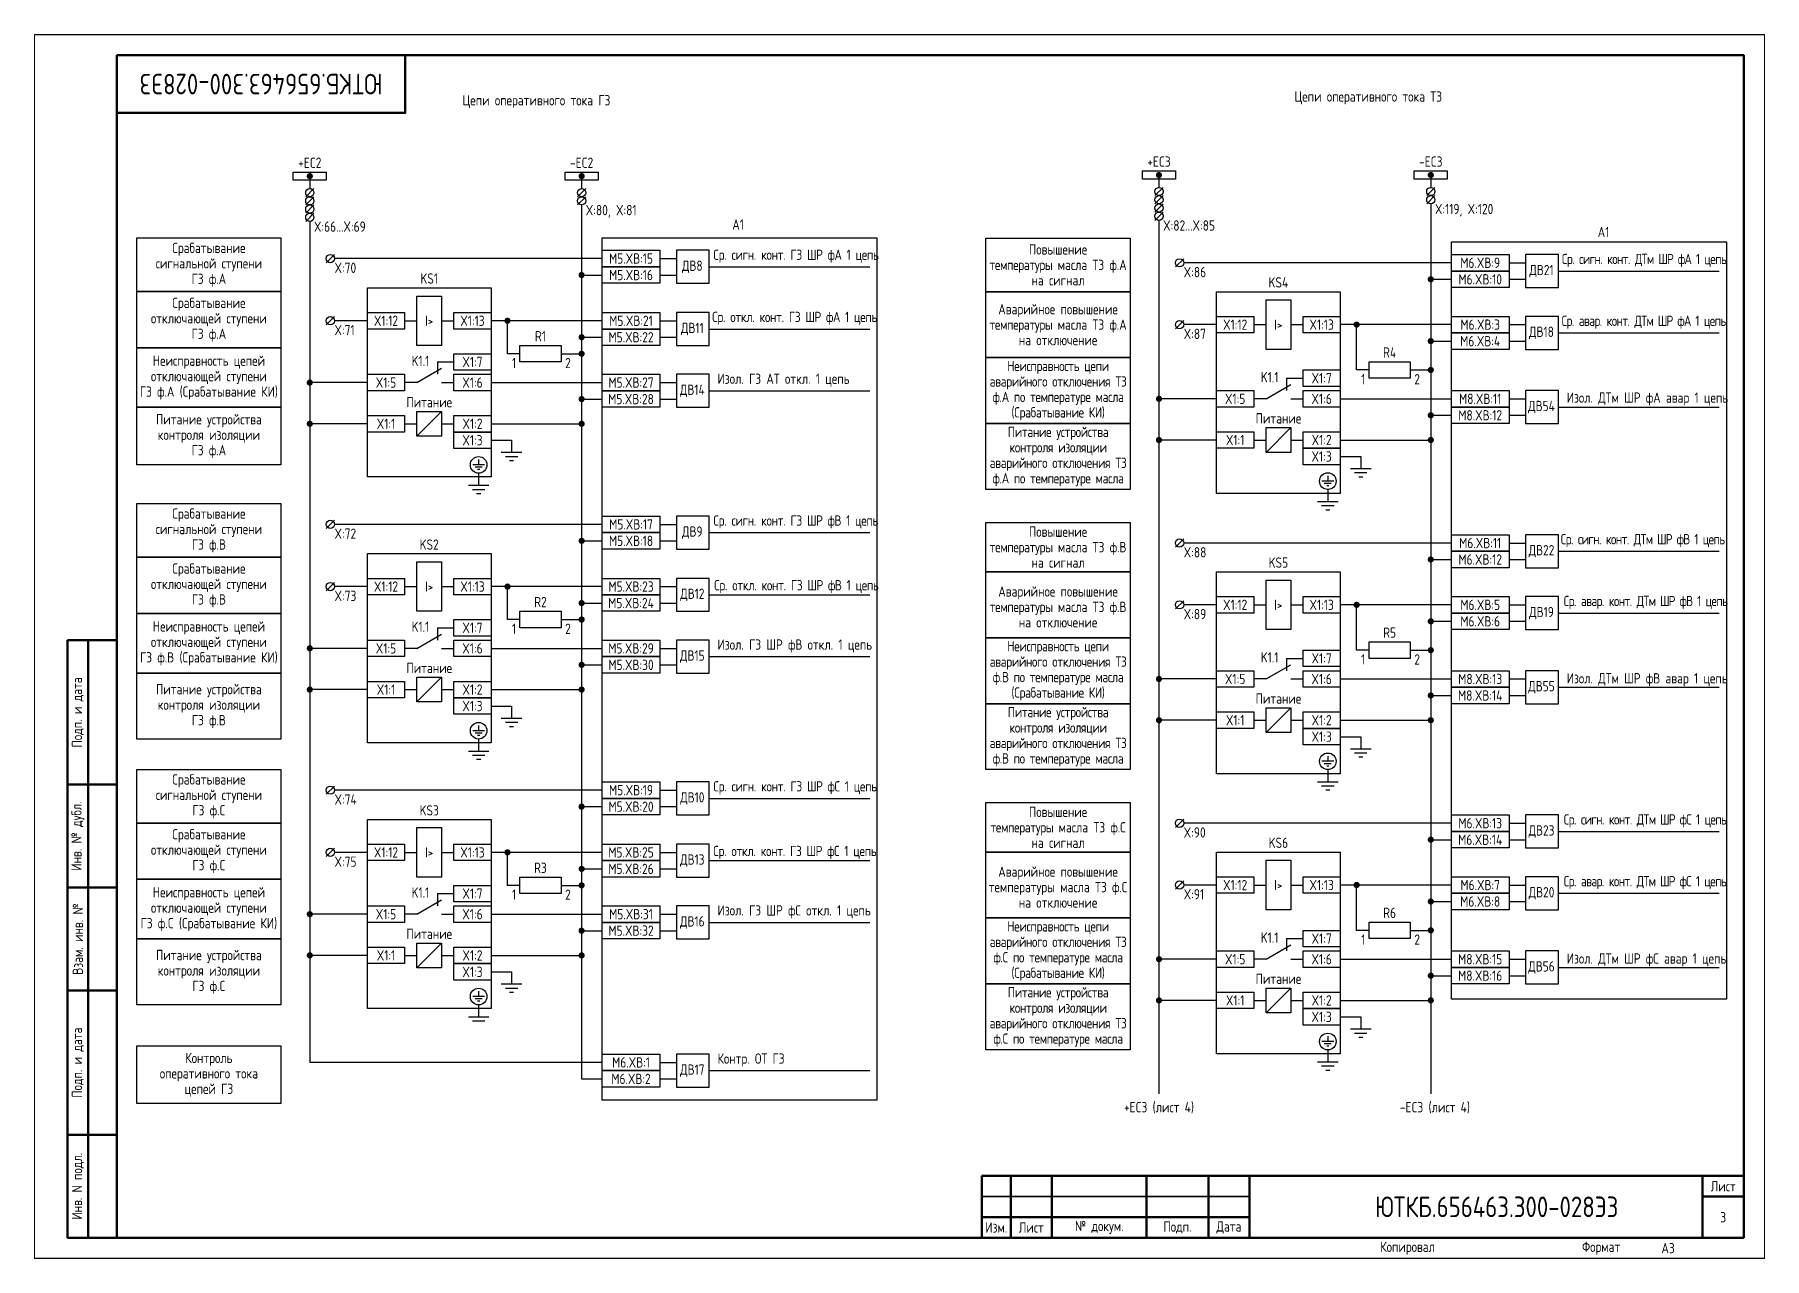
# Paper-space layout 'Лист3' of a CAD drawing. Header units: millimetres, sheet in inches. Extents: x 77.7 to 101.3, y 96.7 to 113.3.
# The model-space entities are those that its viewports show. They can reach past a viewport. Long polylines and large blocks are cut down to what shows.
import ezdxf

# ---------------------------------------------------------------- set-up
doc = ezdxf.new("R2010")
doc.units = ezdxf.units.MM
doc.styles.add('Gost_type_A', font='GOST_A.TTF')

psp = doc.layouts.new('Лист3')

msp = doc.modelspace()

# ---------------------------------------------------------------- texts
at = {"insert": (895, 285), "char_height": 5, "width": 70, "attachment_point": 5, "rotation": 180, "style": 'Gost_type_A'}
msp.add_mtext('ЮТКБ.656463.300-028Э3', dxfattribs=at)
at = {"char_height": 2.5, "line_spacing_factor": 0.9, "style": 'Gost_type_A'}
for s, insert, width, attachment_point in [('Цепи оперативного тока ГЗ ', (961.85, 280.73), 197.5, 5), ('X:80, X:81', (973.82, 255.65), 16, 1), ('A1', (1010.82, 249.65), 66, 8), ('X:66...X:69', (907.82, 251.65), 16, 1), ('X:82...X:85', (1114, 251.92), 16, 1), ('A1', (1220.94, 247.85), 73.8762, 8), ('Срабатывание\\Pсигнальной ступени\\PГЗ ф.А', (882.32, 241.15), 35, 5), ('Повышение\\P{\\T0.95;температуры} масла ТЗ ф.А\\Pна сигнал', (1088.5, 241.11), 35, 5), ('X:70', (912.82, 241.65), 8, 1), ('X:86', (1119, 240.61), 8, 1), ('KS1', (935.82, 236.55), 30, 8), ('KS4', (1142, 235.61), 30, 8), ('Срабатывание\\Pотключающей ступени\\PГЗ ф.А', (882.32, 227.82), 35, 5), ('Аварийное повышение\\P{\\T0.95;температуры} масла ТЗ ф.А\\Pна отключение', (1088.5, 226.61), 35, 5), ('X:71', (912.82, 226.55), 8, 1), ('R1', (962.82, 222.55), 10, 8), ('X:87', (1119, 225.61), 8, 1), ('Неисправность цепей отключающей ступени \\PГЗ ф.А (Срабатывание КИ)', (882.32, 213.77), 35, 5), ('K1.1', (935.82, 216.55), 12, 9), ('{\\T0.9;1}', (956.82, 218.55), 5, 3), ('{\\T0.9;2}', (968.82, 218.55), 5, 1), ('R4', (1169, 218.61), 10, 8), ('{\\T0.95;Неисправность цепи аварийного отключения ТЗ ф.А по температуре масла (Срабатывание КИ)}', (1088.5, 210.61), 35, 5), ('K1.1', (1142, 212.61), 12, 9), ('{\\T0.9;1}', (1163, 214.61), 5, 3), ('{\\T0.9;2}', (1175, 214.61), 5, 1), ('Питание устройства контроля изоляции\\PГЗ ф.А', (882.32, 199.55), 35, 5), ('{\\T0.95;Питание устройства контроля изоляции\\Pаварийного отключения ТЗ ф.А по температуре масла}', (1088.5, 194.61), 35, 5), ('Срабатывание\\Pсигнальной ступени\\PГЗ ф.В', (882.32, 176.67), 35, 5), ('X:72', (912.82, 177.14), 8, 1), ('Повышение\\P{\\T0.95;температуры} масла ТЗ ф.В на сигнал', (1088.5, 172.61), 35, 5), ('KS2', (935.82, 171.98), 30, 8), ('X:88', (1119, 172.61), 8, 1), ('Срабатывание\\Pотключающей ступени\\PГЗ ф.В', (882.32, 163.34), 35, 5), ('KS5', (1142, 167.61), 30, 8), ('X:73', (912.82, 162.04), 8, 1), ('R2', (962.82, 158.04), 10, 8), ('Аварийное повышение\\P{\\T0.95;температуры} масла ТЗ ф.В\\Pна отключение', (1088.5, 158.11), 35, 5), ('X:89', (1119, 157.61), 8, 1), ('Неисправность цепей отключающей ступени\\PГЗ ф.B (Срабатывание КИ)', (882.32, 149.28), 35, 5), ('K1.1', (935.82, 152.04), 12, 9), ('{\\T0.9;1}', (956.82, 154.04), 5, 3), ('{\\T0.9;2}', (968.82, 154.04), 5, 1), ('R5', (1169, 150.61), 10, 8), ('{\\T0.95;Неисправность цепи аварийного отключения ТЗ ф.В по температуре масла (Срабатывание КИ)}', (1088.5, 142.61), 35, 5), ('K1.1', (1142, 144.61), 12, 9), ('{\\T0.9;1}', (1163, 146.61), 5, 3), ('{\\T0.9;2}', (1175, 146.61), 5, 1), ('Питание устройства контроля изоляции\\PГЗ ф.B', (882.32, 134.04), 35, 5), ('{\\T0.95;Питание устройства контроля изоляции\\Pаварийного отключения ТЗ ф.В по температуре масла}', (1088.5, 126.61), 35, 5), ('Срабатывание\\Pсигнальной ступени\\PГЗ ф.C', (882.32, 112.16), 35, 5), ('X:74', (912.82, 112.63), 8, 1), ('KS3', (935.82, 107.48), 30, 8), ('Повышение\\P{\\T0.95;температуры} масла ТЗ ф.С на сигнал', (1088.5, 104.61), 35, 5), ('Срабатывание\\Pотключающей ступени\\PГЗ ф.C', (882.32, 98.84), 35, 5), ('X:90', (1119, 104.61), 8, 1), ('KS6', (1142, 99.61), 30, 8), ('X:75', (912.82, 97.53), 8, 1), ('R3', (962.82, 93.53), 10, 8), ('Аварийное повышение\\Pтемпературы масла ТЗ ф.С\\Pна отключение', (1088.5, 90.11), 35, 5), ('Неисправность цепей отключающей ступени\\PГЗ ф.C (Срабатывание КИ)', (882.32, 84.77), 35, 5), ('K1.1', (935.82, 87.53), 12, 9), ('{\\T0.9;1}', (956.82, 89.53), 5, 3), ('{\\T0.9;2}', (968.82, 89.53), 5, 1), ('X:91', (1119, 89.61), 8, 1), ('R6', (1169, 82.61), 10, 8), ('{\\T0.95;Неисправность цепи аварийного отключения ТЗ ф.С по температуре масла (Срабатывание КИ)}', (1088.5, 74.61), 35, 5), ('K1.1', (1142, 76.61), 12, 9), ('{\\T0.9;1}', (1163, 78.61), 5, 3), ('{\\T0.9;2}', (1175, 78.61), 5, 1), ('Питание устройства контроля изоляции\\PГЗ ф.C', (882.32, 69.53), 35, 5), ('{\\T0.95;Питание устройства контроля изоляции\\Pаварийного отключения ТЗ ф.С по температуре масла}', (1088.5, 58.61), 35, 5), ('Контроль\\Pоперативного тока \\Pцепей ГЗ ', (882.32, 44.56), 35, 5)]:
    msp.add_mtext(s, dxfattribs=dict(at, insert=insert, width=width, attachment_point=attachment_point))
at = {"lineweight": 25, "insert": (1163.81, 281.64), "char_height": 2.5, "width": 145, "attachment_point": 5, "line_spacing_factor": 0.9, "style": 'Gost_type_A'}
msp.add_mtext('Цепи оперативного тока ТЗ ', dxfattribs=at)
at = {"style": 'Gost_type_A'}
for s, insert, char_height, width, attachment_point in [('+EC2', (906.82, 264.65), 2.5, 10, 8), ('-EC2', (972.82, 264.65), 2.5, 10, 8), ('+EC3', (1113, 264.92), 2.5, 10, 8), ('-EC3', (1179, 264.92), 2.5, 10, 8), ('M5.XВ:15', (984.82, 242.65), 2.5, 14, 5), ('{\\T0.95;Ср. сигн. конт. ГЗ ШР фА 1 цепь}', (1004.82, 241.65), 2.5, 44.8565, 7), ('{\\T0.9;Ср. сигн. конт. ДТм ШР фА 1 цепь}', (1210.84, 240.61), 2.5, 39.6324, 7), ('M5.XВ:16', (984.82, 238.65), 2.5, 14, 5), ('ДВ8', (999.7, 240.65), 2.5, 7.7588, 5), ('M6.XВ:9', (1191, 241.61), 2.5, 14, 5), ('ДВ21', (1205.88, 239.61), 2.5, 7.7588, 5), ('M6.XВ:10', (1191, 237.61), 2.5, 14, 5), ('X1:12', (925.32, 227.55), 2.5, 9.0043, 5), ('I>', (935.82, 227.55), 2.5, 6.0044, 5), ('X1:13', (946.32, 227.55), 2.5, 9.0043, 5), ('M5.XВ:21', (984.82, 227.55), 2.5, 14, 5), ('ДВ11', (999.7, 225.55), 2.5, 7.7588, 5), ('{\\T0.95;Ср. откл. конт. ГЗ ШР фА 1 цепь}', (1004.52, 226.55), 2.5, 43.2348, 7), ('X1:12', (1131.5, 226.61), 2.5, 9.0043, 5), ('I>', (1142, 226.61), 2.5, 6.0044, 5), ('X1:13', (1152.5, 226.61), 2.5, 9.0043, 5), ('M6.XВ:3', (1191, 226.61), 2.5, 14, 5), ('{\\T0.9;Ср. авар. конт. ДТм ШР фА 1 цепь}', (1210.75, 225.61), 2.5, 39.6143, 7), ('M5.XВ:22', (984.82, 223.55), 2.5, 14, 5), ('M6.XВ:4', (1191, 222.61), 2.5, 14, 5), ('ДВ18', (1205.88, 224.61), 2.5, 7.7588, 5), ('X1:7', (946.32, 217.55), 2.5, 9.0043, 5), ('Изол. ГЗ АТ откл. 1 цепь', (1005.82, 211.55), 2.5, 46.0438, 7), ('X1:7', (1152.5, 213.61), 2.5, 9.0043, 5), ('X1:5', (925.32, 212.55), 2.5, 9.0043, 5), ('X1:6', (946.32, 212.55), 2.5, 9.0043, 5), ('M5.XВ:27', (984.82, 212.55), 2.5, 14, 5), ('ДВ14', (999.7, 210.55), 2.5, 7.7588, 5), ('Изол. ДТм ШР фА авар 1 цепь', (1212, 206.97), 2.5, 42.7082, 7), ('Питание', (935.82, 206.55), 2.5, 12, 8), ('M5.XВ:28', (984.82, 208.55), 2.5, 14, 5), ('X1:5', (1131.5, 208.61), 2.5, 9.0043, 5), ('X1:6', (1152.5, 208.61), 2.5, 9.0043, 5), ('M8.XВ:12', (1191, 204.61), 2.5, 14, 5), ('M8.XВ:11', (1191, 208.61), 2.5, 14, 5), ('ДВ54', (1205.88, 206.61), 2.5, 7.7588, 5), ('X1:1', (925.32, 202.55), 2.5, 9.0043, 5), ('X1:2', (946.32, 202.55), 2.5, 9.0043, 5), ('Питание', (1142, 202.61), 2.5, 12, 8), ('X1:3', (946.32, 198.55), 2.5, 9.0043, 5), ('X1:1', (1131.5, 198.61), 2.5, 9.0043, 5), ('X1:2', (1152.5, 198.61), 2.5, 9.0043, 5), ('X1:3', (1152.5, 194.61), 2.5, 9.0043, 5), ('M5.XВ:17', (984.82, 178.14), 2.5, 14, 5), ('ДВ9', (999.7, 176.14), 2.5, 7.7588, 5), ('{\\T0.95;Ср. сигн. конт. ГЗ ШР фВ 1 цепь}', (1004.82, 177.14), 2.5, 44.8565, 7), ('M5.XВ:18', (984.82, 174.14), 2.5, 14, 5), ('M6.XВ:11', (1191, 173.61), 2.5, 14, 5), ('ДВ22', (1205.88, 171.61), 2.5, 7.7588, 5), ('{\\T0.9;Ср. сигн. конт. ДТм ШР фВ 1 цепь}', (1210.55, 172.61), 2.5, 41.8923, 7), ('M6.XВ:12', (1191, 169.61), 2.5, 14, 5), ('X1:12', (925.32, 163.04), 2.5, 9.0043, 5), ('I>', (935.82, 163.04), 2.5, 6.0044, 5), ('X1:13', (946.32, 163.04), 2.5, 9.0043, 5), ('M5.XВ:23', (984.82, 163.04), 2.5, 14, 5), ('{\\T0.95;Ср. откл. конт. ГЗ ШР фВ 1 цепь}', (1005, 161.44), 2.5, 46.288, 7), ('M5.XВ:24', (984.82, 159.04), 2.5, 14, 5), ('ДВ12', (999.7, 161.04), 2.5, 7.7588, 5), ('X1:12', (1131.5, 158.61), 2.5, 9.0043, 5), ('I>', (1142, 158.61), 2.5, 6.0044, 5), ('X1:13', (1152.5, 158.61), 2.5, 9.0043, 5), ('M6.XВ:5', (1191, 158.61), 2.5, 14, 5), ('{\\T0.9;Ср. авар. конт. ДТм ШР фВ 1 цепь}', (1211.28, 157.61), 2.5, 46.288, 7), ('M6.XВ:6', (1191, 154.61), 2.5, 14, 5), ('ДВ19', (1205.88, 156.61), 2.5, 7.7588, 5), ('X1:7', (946.32, 153.04), 2.5, 9.0043, 5), ('X1:5', (925.32, 148.04), 2.5, 9.0043, 5), ('X1:6', (946.32, 148.04), 2.5, 9.0043, 5), ('M5.XВ:29', (984.82, 148.04), 2.5, 14, 5), ('ДВ15', (999.7, 146.04), 2.5, 7.7588, 5), ('Изол. ГЗ ШР фВ откл. 1 цепь', (1005.82, 147.04), 2.5, 43.2348, 7), ('Питание', (935.82, 142.04), 2.5, 12, 8), ('M5.XВ:30', (984.82, 144.04), 2.5, 14, 5), ('X1:7', (1152.5, 145.61), 2.5, 9.0043, 5), ('X1:1', (925.32, 138.04), 2.5, 9.0043, 5), ('X1:2', (946.32, 138.04), 2.5, 9.0043, 5), ('X1:5', (1131.5, 140.61), 2.5, 9.0043, 5), ('X1:6', (1152.5, 140.61), 2.5, 9.0043, 5), ('M8.XВ:13', (1191, 140.61), 2.5, 14, 5), ('ДВ55', (1205.88, 138.61), 2.5, 7.7588, 5), ('Изол. ДТм ШР фВ авар 1 цепь', (1212, 138.85), 2.5, 43.5604, 7), ('X1:3', (946.32, 134.04), 2.5, 9.0043, 5), ('Питание', (1142, 134.61), 2.5, 12, 8), ('M8.XВ:14', (1191, 136.61), 2.5, 14, 5), ('X1:1', (1131.5, 130.61), 2.5, 9.0043, 5), ('X1:2', (1152.5, 130.61), 2.5, 9.0043, 5), ('X1:3', (1152.5, 126.61), 2.5, 9.0043, 5), ('M5.XВ:19', (984.82, 113.63), 2.5, 14, 5), ('{\\T0.95;Ср. сигн. конт. ГЗ ШР фС 1 цепь}', (1004.82, 112.63), 2.5, 44.8565, 7), ('M5.XВ:20', (984.82, 109.63), 2.5, 14, 5), ('ДВ10', (999.7, 111.63), 2.5, 7.7588, 5), ('M6.XВ:13', (1191, 105.61), 2.5, 14, 5), ('ДВ23', (1205.88, 103.61), 2.5, 7.7588, 5), ('{\\T0.9;Ср. сигн. конт. ДТм ШР фС 1 цепь}', (1211.28, 104.61), 2.5, 46.0438, 7), ('M6.XВ:14', (1191, 101.61), 2.5, 14, 5), ('X1:12', (925.32, 98.53), 2.5, 9.0043, 5), ('I>', (935.82, 98.53), 2.5, 6.0044, 5), ('X1:13', (946.32, 98.53), 2.5, 9.0043, 5), ('M5.XВ:25', (984.82, 98.53), 2.5, 14, 5), ('ДВ13', (999.7, 96.53), 2.5, 7.7588, 5), ('{\\T0.95;Ср. откл. конт. ГЗ ШР фС 1 цепь}', (1004.79, 96.94), 2.5, 46.288, 7), ('M5.XВ:26', (984.82, 94.53), 2.5, 14, 5), ('{\\T0.9;Ср. авар. конт. ДТм ШР фС 1 цепь}', (1211.28, 89.61), 2.5, 46.288, 7), ('X1:7', (946.32, 88.53), 2.5, 9.0043, 5), ('X1:12', (1131.5, 90.61), 2.5, 9.0043, 5), ('I>', (1142, 90.61), 2.5, 6.0044, 5), ('X1:13', (1152.5, 90.61), 2.5, 9.0043, 5), ('M6.XВ:7', (1191, 90.61), 2.5, 14, 5), ('ДВ20', (1205.88, 88.61), 2.5, 7.7588, 5), ('X1:5', (925.32, 83.53), 2.5, 9.0043, 5), ('X1:6', (946.32, 83.53), 2.5, 9.0043, 5), ('M5.XВ:31', (984.82, 83.53), 2.5, 14, 5), ('Изол. ГЗ ШР фС откл. 1 цепь', (1005.82, 82.53), 2.5, 43.2348, 7), ('M6.XВ:8', (1191, 86.61), 2.5, 14, 5), ('Питание', (935.82, 77.53), 2.5, 12, 8), ('M5.XВ:32', (984.82, 79.53), 2.5, 14, 5), ('ДВ16', (999.7, 81.53), 2.5, 7.7588, 5), ('X1:7', (1152.5, 77.61), 2.5, 9.0043, 5), ('X1:1', (925.32, 73.53), 2.5, 9.0043, 5), ('X1:2', (946.32, 73.53), 2.5, 9.0043, 5), ('X1:5', (1131.5, 72.61), 2.5, 9.0043, 5), ('X1:6', (1152.5, 72.61), 2.5, 9.0043, 5), ('M8.XВ:15', (1191, 72.61), 2.5, 14, 5), ('ДВ56', (1205.88, 70.61), 2.5, 7.7588, 5), ('Изол. ДТм ШР фС авар 1 цепь', (1212, 70.85), 2.5, 43.5604, 7), ('X1:3', (946.32, 69.53), 2.5, 9.0043, 5), ('Питание', (1142, 66.61), 2.5, 12, 8), ('M8.XВ:16', (1191, 68.61), 2.5, 14, 5), ('X1:1', (1131.5, 62.61), 2.5, 9.0043, 5), ('X1:2', (1152.5, 62.61), 2.5, 9.0043, 5), ('X1:3', (1152.5, 58.61), 2.5, 9.0043, 5), ('M6.XВ:1', (984.82, 47.56), 2.5, 14, 5), ('ДВ17', (999.7, 45.56), 2.5, 7.7588, 5), ('Контр. ОТ ГЗ', (1005.82, 46.56), 2.5, 37.4344, 7), ('M6.XВ:2', (984.82, 43.56), 2.5, 14, 5), ('+EC3 (лист 4)', (1113, 35.19), 2.5, 18, 8), ('-EC3 (лист 4)', (1180, 35.19), 2.5, 20, 8), ('ЮТКБ.656463.300-028Э3', (1195, 12.5), 5, 120, 5), ('3', (1250, 10), 2.5, 10, 5), ('A3', (1235, 2.5), 2.5, 20, 4)]:
    msp.add_mtext(s, dxfattribs=dict(at, insert=insert, char_height=char_height, width=width, attachment_point=attachment_point))
at = {"color": 6, "insert": (1180, 255.92), "char_height": 2.5, "width": 16, "attachment_point": 1, "line_spacing_factor": 0.9, "style": 'Gost_type_A'}
msp.add_mtext('X:119, X:120', dxfattribs=at)

# ---------------------------------------------------------------- blocks, each defined once
blk = doc.blocks.new('Формат_А3')
blk.add_lwpolyline([(-420, 297), (0, 297), (0, 0), (-420, 0)], close=True)
at = {"lineweight": 50}
blk.add_lwpolyline([(-400, 292), (-5, 292), (-5, 5), (-400, 5)], close=True, dxfattribs=at)
blk = doc.blocks.new('POINT')
at = {"const_width": 0.75}
blk.add_lwpolyline([(-0.375, 0, 1), (0.375, 0, 1)], format="xyb", close=True, dxfattribs=at)
blk = doc.blocks.new('Шинка')
blk.add_lwpolyline([(-4, 1), (4, 1), (4, -1), (-4, -1)], close=True)
blk.add_blockref('POINT', (0, 0))
blk = doc.blocks.new('Штамп угловой верхний')
at = {"lineweight": 50}
blk.add_lwpolyline([(0, 0), (70, 0), (70, -14), (0, -14)], close=True, dxfattribs=at)
blk = doc.blocks.new('Штамп левый нижний')
at = {"lineweight": 50}
for points in [[(-12, 145), (-7, 145), (-7, 110), (-12, 110)], [(-7, 145), (0, 145), (0, 110), (-7, 110)], [(-12, 110), (-7, 110), (-7, 85), (-12, 85)], [(-7, 110), (0, 110), (0, 85), (-7, 85)], [(-12, 85), (-7, 85), (-7, 60), (-12, 60)], [(-7, 85), (0, 85), (0, 60), (-7, 60)], [(-12, 60), (-7, 60), (-7, 25), (-12, 25)], [(-7, 60), (0, 60), (0, 25), (-7, 25)], [(-12, 25), (-7, 25), (-7, 0), (-12, 0)], [(-7, 25), (0, 25), (0, 0), (-7, 0)]]:
    blk.add_lwpolyline(points, close=True, dxfattribs=at)
at = {"char_height": 2.5, "attachment_point": 5, "rotation": 90, "style": 'Gost_type_A'}
for s, insert, width in [('Подп. и дата', (-9.5, 127.5), 35), ('Инв. № дубл.', (-9.5, 97.5), 25), ('Взам. инв. №', (-9.5, 72.5), 25), ('Подп. и дата', (-9.5, 42.5), 35), ('Инв. N подл.', (-9.5, 12.5), 25)]:
    blk.add_mtext(s, dxfattribs=dict(at, insert=insert, width=width))
blk = doc.blocks.new('Штамп малый нижний')
at = {"lineweight": 50}
for points in [[(-185, 15), (-178, 15), (-178, 5), (-185, 5)], [(-178, 15), (-168, 15), (-168, 5), (-178, 5)], [(-168, 15), (-145, 15), (-145, 5), (-168, 5)], [(-145, 15), (-130, 15), (-130, 5), (-145, 5)], [(-130, 15), (-120, 15), (-120, 5), (-130, 5)], [(-120, 15), (-10, 15), (-10, 0), (-120, 0)], [(-10, 15), (0, 15), (0, 10), (-10, 10)], [(-10, 10), (0, 10), (0, 0), (-10, 0)], [(-185, 5), (-178, 5), (-178, 0), (-185, 0)], [(-178, 5), (-168, 5), (-168, 0), (-178, 0)], [(-168, 5), (-145, 5), (-145, 0), (-168, 0)], [(-145, 5), (-130, 5), (-130, 0), (-145, 0)], [(-130, 5), (-120, 5), (-120, 0), (-130, 0)]]:
    blk.add_lwpolyline(points, close=True, dxfattribs=at)
for points in [[(-185, 15), (-178, 15), (-178, 10), (-185, 10)], [(-178, 15), (-168, 15), (-168, 10), (-178, 10)], [(-168, 15), (-145, 15), (-145, 10), (-168, 10)], [(-145, 15), (-130, 15), (-130, 10), (-145, 10)], [(-130, 15), (-120, 15), (-120, 10), (-130, 10)], [(-185, 10), (-178, 10), (-178, 5), (-185, 5)], [(-178, 10), (-168, 10), (-168, 5), (-178, 5)], [(-168, 10), (-145, 10), (-145, 5), (-168, 5)], [(-145, 10), (-130, 10), (-130, 5), (-145, 5)], [(-130, 10), (-120, 10), (-120, 5), (-130, 5)]]:
    blk.add_lwpolyline(points, close=True)
at = {"char_height": 2.5, "style": 'Gost_type_A'}
for s, insert, width, attachment_point in [('Лист', (-5, 12.5), 10, 5), ('Изм.', (-181.5, 2.5), 7, 5), ('Лист', (-173, 2.5), 10, 5), ('№ докум.', (-156.5, 2.5), 23, 5), ('Подп.', (-137.5, 2.5), 15, 5), ('Дата', (-125, 2.5), 10, 5), ('Копировал', (-75, -2.53), 13.1202, 6), ('Формат', (-30, -2.53), 13.1202, 6)]:
    blk.add_mtext(s, dxfattribs=dict(at, insert=insert, width=width, attachment_point=attachment_point))

# ---------------------------------------------------------------- linework, layer by layer
for p, q in [((906.82, 262.65), (906.82, 259.65)), ((906.82, 262.65), (906.82, 259.65)), ((972.82, 262.65), (972.82, 259.65)), ((972.82, 262.65), (972.82, 259.65)), ((1113, 262.92), (1113, 259.92)), ((1179, 262.92), (1179, 259.92)), ((907.82, 259.65), (905.82, 257.65)), ((907.82, 257.65), (905.82, 255.65)), ((973.82, 259.65), (971.82, 257.65)), ((973.82, 257.65), (971.82, 255.65)), ((1114, 259.92), (1112, 257.92)), ((1114, 257.92), (1112, 255.92)), ((1180, 259.92), (1178, 257.92)), ((1180, 257.92), (1178, 255.92)), ((907.82, 255.65), (905.82, 253.65)), ((907.82, 253.65), (905.82, 251.65)), ((972.82, 255.65), (972.82, 43.56)), ((1114, 255.92), (1112, 253.92)), ((1114, 253.92), (1112, 251.92)), ((1179, 255.92), (1179, 39.97)), ((906.82, 251.65), (906.82, 47.56)), ((1113, 251.92), (1113, 39.97)), ((912.82, 243.65), (910.82, 241.65)), ((977.82, 242.65), (912.82, 242.65)), ((991.82, 242.65), (995.82, 242.65)), ((1003.82, 240.65), (1042.82, 240.65)), ((1119, 242.61), (1117, 240.61)), ((1184, 241.61), (1119, 241.61)), ((1198, 241.61), (1202, 241.61)), ((1210, 239.61), (1249, 239.61)), ((972.82, 238.65), (977.82, 238.65)), ((991.82, 238.65), (995.82, 238.65)), ((1179, 237.61), (1184, 237.61)), ((1198, 237.61), (1202, 237.61)), ((912.82, 228.55), (910.82, 226.55)), ((920.82, 227.55), (912.82, 227.55)), ((929.82, 227.55), (932.82, 227.55)), ((938.82, 227.55), (941.82, 227.55)), ((977.82, 227.55), (950.82, 227.55)), ((954.82, 219.55), (954.82, 227.55)), ((991.82, 227.55), (995.82, 227.55)), ((1119, 227.61), (1117, 225.61)), ((972.82, 223.55), (977.82, 223.55)), ((991.82, 223.55), (995.82, 223.55)), ((1003.82, 225.55), (1042.82, 225.55)), ((1127, 226.61), (1119, 226.61)), ((1136, 226.61), (1139, 226.61)), ((1145, 226.61), (1148, 226.61)), ((1184, 226.61), (1157, 226.61)), ((1161, 215.61), (1161, 226.61)), ((1179, 222.61), (1184, 222.61)), ((1198, 226.61), (1202, 226.61)), ((1198, 222.61), (1202, 222.61)), ((1210, 224.61), (1249, 224.61)), ((957.82, 219.55), (954.82, 219.55)), ((967.82, 219.55), (972.82, 219.55)), ((932.82, 212.55), (938.82, 216.01)), ((937.82, 217.55), (941.82, 217.55)), ((937.82, 217.55), (937.82, 214.55)), ((1164, 215.61), (1161, 215.61)), ((1174, 215.61), (1179, 215.61)), ((920.82, 212.55), (906.82, 212.55)), ((932.82, 212.55), (929.82, 212.55)), ((938.82, 212.55), (941.82, 212.55)), ((950.82, 212.55), (977.82, 212.55)), ((991.82, 212.55), (995.82, 212.55)), ((1003.82, 210.55), (1042.82, 210.55)), ((1139, 208.61), (1145, 212.07)), ((1144, 213.61), (1148, 213.61)), ((1144, 213.61), (1144, 210.61)), ((972.82, 208.55), (977.82, 208.55)), ((991.82, 208.55), (995.82, 208.55)), ((1127, 208.61), (1113, 208.61)), ((1139, 208.61), (1136, 208.61)), ((1145, 208.61), (1148, 208.61)), ((1157, 208.61), (1184, 208.61)), ((1198, 208.61), (1202, 208.61)), ((1210, 206.61), (1249, 206.61)), ((920.82, 202.55), (906.82, 202.55)), ((929.82, 202.55), (932.82, 202.55)), ((932.82, 199.55), (938.82, 205.55)), ((938.82, 202.55), (941.82, 202.55)), ((950.82, 202.55), (972.82, 202.55)), ((1139, 195.61), (1145, 201.61)), ((1179, 204.61), (1184, 204.61)), ((1198, 204.61), (1202, 204.61)), ((950.82, 198.55), (955.82, 198.55)), ((1127, 198.61), (1113, 198.61)), ((1136, 198.61), (1139, 198.61)), ((1145, 198.61), (1148, 198.61)), ((1157, 198.61), (1179, 198.61)), ((1157, 194.61), (1162, 194.61)), ((912.82, 179.14), (910.82, 177.14)), ((977.82, 178.14), (912.82, 178.14)), ((991.82, 178.14), (995.82, 178.14)), ((972.82, 174.14), (977.82, 174.14)), ((991.82, 174.14), (995.82, 174.14)), ((1003.82, 176.14), (1042.82, 176.14)), ((1119, 174.61), (1117, 172.61)), ((1184, 173.61), (1119, 173.61)), ((1198, 173.61), (1202, 173.61)), ((1179, 169.61), (1184, 169.61)), ((1198, 169.61), (1202, 169.61)), ((1210, 171.61), (1249, 171.61)), ((912.82, 164.04), (910.82, 162.04)), ((920.82, 163.04), (912.82, 163.04)), ((929.82, 163.04), (932.82, 163.04)), ((938.82, 163.04), (941.82, 163.04)), ((977.82, 163.04), (950.82, 163.04)), ((954.82, 155.04), (954.82, 163.04)), ((991.82, 163.04), (995.82, 163.04)), ((1003.82, 161.04), (1042.82, 161.04)), ((1119, 159.61), (1117, 157.61)), ((972.82, 159.04), (977.82, 159.04)), ((991.82, 159.04), (995.82, 159.04)), ((1127, 158.61), (1119, 158.61)), ((1136, 158.61), (1139, 158.61)), ((1145, 158.61), (1148, 158.61)), ((1184, 158.61), (1157, 158.61)), ((1161, 147.61), (1161, 158.61)), ((1198, 158.61), (1202, 158.61)), ((1210, 156.61), (1249, 156.61)), ((932.82, 148.04), (938.82, 151.5)), ((937.82, 153.04), (941.82, 153.04)), ((937.82, 153.04), (937.82, 150.04)), ((957.82, 155.04), (954.82, 155.04)), ((967.82, 155.04), (972.82, 155.04)), ((1179, 154.61), (1184, 154.61)), ((1198, 154.61), (1202, 154.61)), ((920.82, 148.04), (906.82, 148.04)), ((932.82, 148.04), (929.82, 148.04)), ((938.82, 148.04), (941.82, 148.04)), ((950.82, 148.04), (977.82, 148.04)), ((991.82, 148.04), (995.82, 148.04)), ((1164, 147.61), (1161, 147.61)), ((1174, 147.61), (1179, 147.61)), ((972.82, 144.04), (977.82, 144.04)), ((991.82, 144.04), (995.82, 144.04)), ((1003.82, 146.04), (1042.82, 146.04)), ((1139, 140.61), (1145, 144.07)), ((1144, 145.61), (1148, 145.61)), ((1144, 145.61), (1144, 142.61)), ((932.82, 135.04), (938.82, 141.04)), ((1127, 140.61), (1113, 140.61)), ((1139, 140.61), (1136, 140.61)), ((1145, 140.61), (1148, 140.61)), ((1157, 140.61), (1184, 140.61)), ((1198, 140.61), (1202, 140.61)), ((1210, 138.61), (1249, 138.61)), ((920.82, 138.04), (906.82, 138.04)), ((929.82, 138.04), (932.82, 138.04)), ((938.82, 138.04), (941.82, 138.04)), ((950.82, 138.04), (972.82, 138.04)), ((1179, 136.61), (1184, 136.61)), ((1198, 136.61), (1202, 136.61)), ((950.82, 134.04), (955.82, 134.04)), ((1127, 130.61), (1113, 130.61)), ((1136, 130.61), (1139, 130.61)), ((1139, 127.61), (1145, 133.61)), ((1145, 130.61), (1148, 130.61)), ((1157, 130.61), (1179, 130.61)), ((1157, 126.61), (1162, 126.61)), ((912.82, 114.63), (910.82, 112.63)), ((977.82, 113.63), (912.82, 113.63)), ((991.82, 113.63), (995.82, 113.63)), ((972.82, 109.63), (977.82, 109.63)), ((991.82, 109.63), (995.82, 109.63)), ((1003.82, 111.63), (1042.82, 111.63)), ((1119, 106.61), (1117, 104.61)), ((1184, 105.61), (1119, 105.61)), ((1198, 105.61), (1202, 105.61)), ((1179, 101.61), (1184, 101.61)), ((1198, 101.61), (1202, 101.61)), ((1210, 103.61), (1249, 103.61)), ((912.82, 99.53), (910.82, 97.53)), ((920.82, 98.53), (912.82, 98.53)), ((929.82, 98.53), (932.82, 98.53)), ((938.82, 98.53), (941.82, 98.53)), ((977.82, 98.53), (950.82, 98.53)), ((954.82, 90.53), (954.82, 98.53)), ((991.82, 98.53), (995.82, 98.53)), ((972.82, 94.53), (977.82, 94.53)), ((991.82, 94.53), (995.82, 94.53)), ((1003.82, 96.53), (1042.82, 96.53)), ((937.82, 88.53), (941.82, 88.53)), ((937.82, 88.53), (937.82, 85.53)), ((957.82, 90.53), (954.82, 90.53)), ((967.82, 90.53), (972.82, 90.53)), ((1119, 91.61), (1117, 89.61)), ((1127, 90.61), (1119, 90.61)), ((1136, 90.61), (1139, 90.61)), ((1145, 90.61), (1148, 90.61)), ((1184, 90.61), (1157, 90.61)), ((1161, 79.61), (1161, 90.61)), ((1198, 90.61), (1202, 90.61)), ((1210, 88.61), (1249, 88.61)), ((932.82, 83.53), (938.82, 86.99)), ((1179, 86.61), (1184, 86.61)), ((1198, 86.61), (1202, 86.61)), ((920.82, 83.53), (906.82, 83.53)), ((932.82, 83.53), (929.82, 83.53)), ((938.82, 83.53), (941.82, 83.53)), ((950.82, 83.53), (977.82, 83.53)), ((991.82, 83.53), (995.82, 83.53)), ((1003.82, 81.53), (1042.82, 81.53)), ((932.82, 70.53), (938.82, 76.53)), ((972.82, 79.53), (977.82, 79.53)), ((991.82, 79.53), (995.82, 79.53)), ((1139, 72.61), (1145, 76.07)), ((1144, 77.61), (1148, 77.61)), ((1144, 77.61), (1144, 74.61)), ((1164, 79.61), (1161, 79.61)), ((1174, 79.61), (1179, 79.61)), ((920.82, 73.53), (906.82, 73.53)), ((929.82, 73.53), (932.82, 73.53)), ((938.82, 73.53), (941.82, 73.53)), ((950.82, 73.53), (972.82, 73.53)), ((1127, 72.61), (1113, 72.61)), ((1139, 72.61), (1136, 72.61)), ((1145, 72.61), (1148, 72.61)), ((1157, 72.61), (1184, 72.61)), ((1198, 72.61), (1202, 72.61)), ((950.82, 69.53), (955.82, 69.53)), ((1179, 68.61), (1184, 68.61)), ((1198, 68.61), (1202, 68.61)), ((1210, 70.61), (1249, 70.61)), ((1139, 59.61), (1145, 65.61)), ((1127, 62.61), (1113, 62.61)), ((1136, 62.61), (1139, 62.61)), ((1145, 62.61), (1148, 62.61)), ((1157, 62.61), (1179, 62.61)), ((1157, 58.61), (1162, 58.61)), ((977.82, 47.56), (906.82, 47.56)), ((991.82, 47.56), (995.82, 47.56)), ((972.82, 43.56), (977.82, 43.56)), ((991.82, 43.56), (995.82, 43.56)), ((1003.82, 45.56), (1042.82, 45.56))]:
    msp.add_line(p, q)
at = {"ltscale": 4.32}
for p, q in [((955.82, 198.55), (955.82, 195.55)), ((947.82, 193.85), (947.82, 192.57)), ((958.32, 195.55), (953.32, 195.55)), ((957.32, 194.55), (954.32, 194.55)), ((956.32, 193.55), (955.32, 193.55)), ((1162, 194.61), (1162, 191.61)), ((949.24, 192.57), (946.4, 192.57)), ((948.67, 192), (946.97, 192)), ((948.1, 191.43), (947.54, 191.43)), ((947.82, 190.55), (947.82, 187.55)), ((1154, 189.91), (1154, 188.63)), ((1164.5, 191.61), (1159.5, 191.61)), ((1163.5, 190.61), (1160.5, 190.61)), ((1162.5, 189.61), (1161.5, 189.61)), ((950.32, 187.55), (945.32, 187.55)), ((949.32, 186.55), (946.32, 186.55)), ((948.32, 185.55), (947.32, 185.55)), ((1155.42, 188.63), (1152.58, 188.63)), ((1154.85, 188.06), (1153.15, 188.06)), ((1154.28, 187.49), (1153.72, 187.49)), ((1154, 186.61), (1154, 183.61)), ((1156.5, 183.61), (1151.5, 183.61)), ((1155.5, 182.61), (1152.5, 182.61)), ((1154.5, 181.61), (1153.5, 181.61)), ((958.32, 131.04), (953.32, 131.04)), ((955.82, 134.04), (955.82, 131.04)), ((949.24, 128.06), (946.4, 128.06)), ((948.67, 127.49), (946.97, 127.49)), ((948.1, 126.92), (947.54, 126.92)), ((947.82, 129.34), (947.82, 128.06)), ((947.82, 126.04), (947.82, 123.04)), ((957.32, 130.04), (954.32, 130.04)), ((956.32, 129.04), (955.32, 129.04)), ((1162, 126.61), (1162, 123.61)), ((950.32, 123.04), (945.32, 123.04)), ((949.32, 122.04), (946.32, 122.04)), ((1154, 121.91), (1154, 120.63)), ((1164.5, 123.61), (1159.5, 123.61)), ((1163.5, 122.61), (1160.5, 122.61)), ((948.32, 121.04), (947.32, 121.04)), ((1155.42, 120.63), (1152.58, 120.63)), ((1154.85, 120.06), (1153.15, 120.06)), ((1154.28, 119.49), (1153.72, 119.49)), ((1154, 118.61), (1154, 115.61)), ((1162.5, 121.61), (1161.5, 121.61)), ((1156.5, 115.61), (1151.5, 115.61)), ((1156.5, 115.61), (1151.5, 115.61)), ((1155.5, 114.61), (1152.5, 114.61)), ((1155.5, 114.61), (1152.5, 114.61)), ((1154.5, 113.61), (1153.5, 113.61)), ((1154.5, 113.61), (1153.5, 113.61)), ((955.82, 69.53), (955.82, 66.53)), ((949.24, 63.55), (946.4, 63.55)), ((947.82, 64.84), (947.82, 63.55)), ((958.32, 66.53), (953.32, 66.53)), ((957.32, 65.53), (954.32, 65.53)), ((956.32, 64.53), (955.32, 64.53)), ((948.67, 62.98), (946.97, 62.98)), ((948.1, 62.41), (947.54, 62.41)), ((947.82, 61.53), (947.82, 58.53)), ((950.32, 58.53), (945.32, 58.53)), ((949.32, 57.53), (946.32, 57.53)), ((1164.5, 55.61), (1159.5, 55.61)), ((1163.5, 54.61), (1160.5, 54.61)), ((1162, 58.61), (1162, 55.61)), ((1155.42, 52.63), (1152.58, 52.63)), ((1154.85, 52.06), (1153.15, 52.06)), ((1154.28, 51.49), (1153.72, 51.49)), ((1154, 53.91), (1154, 52.63)), ((1154, 50.61), (1154, 47.61)), ((1162.5, 53.61), (1161.5, 53.61)), ((1156.5, 47.61), (1151.5, 47.61)), ((1155.5, 46.61), (1152.5, 46.61)), ((1154.5, 45.61), (1153.5, 45.61))]:
    msp.add_line(p, q, dxfattribs=at)
for points in [[(899.82, 234.65), (864.82, 234.65), (864.82, 247.65), (899.82, 247.65)], [(977.82, 247.65), (1044.46, 247.65), (1044.46, 38.38), (977.82, 38.38)], [(977.82, 244.65), (991.82, 244.65), (991.82, 240.65), (977.82, 240.65)], [(1106, 234.61), (1071, 234.61), (1071, 247.61), (1106, 247.61)], [(1184, 246.71), (1250.81, 246.71), (1250.81, 62.92), (1184, 62.92)], [(1184, 243.61), (1198, 243.61), (1198, 239.61), (1184, 239.61)], [(977.82, 240.65), (991.82, 240.65), (991.82, 236.65), (977.82, 236.65)], [(1184, 239.61), (1198, 239.61), (1198, 235.61), (1184, 235.61)], [(920.82, 235.55), (950.82, 235.55), (950.82, 189.65), (920.82, 189.65)], [(899.82, 221), (864.82, 221), (864.82, 234.65), (899.82, 234.65)], [(932.82, 233.55), (938.82, 233.55), (938.82, 221.55), (932.82, 221.55)], [(1106, 218.61), (1071, 218.61), (1071, 234.61), (1106, 234.61)], [(1127, 234.61), (1157, 234.61), (1157, 185.61), (1127, 185.61)], [(1139, 232.61), (1145, 232.61), (1145, 220.61), (1139, 220.61)], [(920.82, 229.55), (929.82, 229.55), (929.82, 225.55), (920.82, 225.55)], [(941.82, 229.55), (950.82, 229.55), (950.82, 225.55), (941.82, 225.55)], [(977.82, 229.55), (991.82, 229.55), (991.82, 225.55), (977.82, 225.55)], [(1127, 228.61), (1136, 228.61), (1136, 224.61), (1127, 224.61)], [(1148, 228.61), (1157, 228.61), (1157, 224.61), (1148, 224.61)], [(1184, 228.61), (1198, 228.61), (1198, 224.61), (1184, 224.61)], [(977.82, 225.55), (991.82, 225.55), (991.82, 221.55), (977.82, 221.55)], [(1184, 224.61), (1198, 224.61), (1198, 220.61), (1184, 220.61)], [(899.82, 206.55), (864.82, 206.55), (864.82, 221), (899.82, 221)], [(941.82, 219.55), (950.82, 219.55), (950.82, 215.55), (941.82, 215.55)], [(957.82, 221.55), (967.82, 221.55), (967.82, 217.55), (957.82, 217.55)], [(1106, 202.61), (1071, 202.61), (1071, 218.61), (1106, 218.61)], [(920.82, 214.55), (929.82, 214.55), (929.82, 210.55), (920.82, 210.55)], [(941.82, 214.55), (950.82, 214.55), (950.82, 210.55), (941.82, 210.55)], [(977.82, 214.55), (991.82, 214.55), (991.82, 210.55), (977.82, 210.55)], [(1148, 215.61), (1157, 215.61), (1157, 211.61), (1148, 211.61)], [(1164, 217.61), (1174, 217.61), (1174, 213.61), (1164, 213.61)], [(977.82, 210.55), (991.82, 210.55), (991.82, 206.55), (977.82, 206.55)], [(1127, 210.61), (1136, 210.61), (1136, 206.61), (1127, 206.61)], [(1148, 210.61), (1157, 210.61), (1157, 206.61), (1148, 206.61)], [(1184, 210.61), (1198, 210.61), (1198, 206.61), (1184, 206.61)], [(899.82, 192.55), (864.82, 192.55), (864.82, 206.55), (899.82, 206.55)], [(1184, 206.61), (1198, 206.61), (1198, 202.61), (1184, 202.61)], [(920.82, 204.55), (929.82, 204.55), (929.82, 200.55), (920.82, 200.55)], [(932.82, 205.55), (938.82, 205.55), (938.82, 199.55), (932.82, 199.55)], [(941.82, 204.55), (950.82, 204.55), (950.82, 200.55), (941.82, 200.55)], [(1106, 186.61), (1071, 186.61), (1071, 202.61), (1106, 202.61)], [(1139, 201.61), (1145, 201.61), (1145, 195.61), (1139, 195.61)], [(941.82, 200.55), (950.82, 200.55), (950.82, 196.55), (941.82, 196.55)], [(1127, 200.61), (1136, 200.61), (1136, 196.61), (1127, 196.61)], [(1148, 200.61), (1157, 200.61), (1157, 196.61), (1148, 196.61)], [(1148, 196.61), (1157, 196.61), (1157, 192.61), (1148, 192.61)], [(899.82, 170.17), (864.82, 170.17), (864.82, 183.17), (899.82, 183.17)], [(977.82, 180.14), (991.82, 180.14), (991.82, 176.14), (977.82, 176.14)], [(1106, 166.61), (1071, 166.61), (1071, 178.61), (1106, 178.61)], [(977.82, 176.14), (991.82, 176.14), (991.82, 172.14), (977.82, 172.14)], [(1184, 175.61), (1198, 175.61), (1198, 171.61), (1184, 171.61)], [(899.82, 156.52), (864.82, 156.52), (864.82, 170.17), (899.82, 170.17)], [(920.82, 171.04), (950.82, 171.04), (950.82, 125.14), (920.82, 125.14)], [(932.82, 169.04), (938.82, 169.04), (938.82, 157.04), (932.82, 157.04)], [(1184, 171.61), (1198, 171.61), (1198, 167.61), (1184, 167.61)], [(920.82, 165.04), (929.82, 165.04), (929.82, 161.04), (920.82, 161.04)], [(941.82, 165.04), (950.82, 165.04), (950.82, 161.04), (941.82, 161.04)], [(977.82, 165.04), (991.82, 165.04), (991.82, 161.04), (977.82, 161.04)], [(1106, 150.61), (1071, 150.61), (1071, 166.61), (1106, 166.61)], [(1127, 166.61), (1157, 166.61), (1157, 117.61), (1127, 117.61)], [(1139, 164.61), (1145, 164.61), (1145, 152.61), (1139, 152.61)], [(977.82, 161.04), (991.82, 161.04), (991.82, 157.04), (977.82, 157.04)], [(1127, 160.61), (1136, 160.61), (1136, 156.61), (1127, 156.61)], [(1148, 160.61), (1157, 160.61), (1157, 156.61), (1148, 156.61)], [(1184, 160.61), (1198, 160.61), (1198, 156.61), (1184, 156.61)], [(899.82, 142.04), (864.82, 142.04), (864.82, 156.52), (899.82, 156.52)], [(957.82, 157.04), (967.82, 157.04), (967.82, 153.04), (957.82, 153.04)], [(1184, 156.61), (1198, 156.61), (1198, 152.61), (1184, 152.61)], [(941.82, 155.04), (950.82, 155.04), (950.82, 151.04), (941.82, 151.04)], [(920.82, 150.04), (929.82, 150.04), (929.82, 146.04), (920.82, 146.04)], [(941.82, 150.04), (950.82, 150.04), (950.82, 146.04), (941.82, 146.04)], [(977.82, 150.04), (991.82, 150.04), (991.82, 146.04), (977.82, 146.04)], [(1106, 134.61), (1071, 134.61), (1071, 150.61), (1106, 150.61)], [(1148, 147.61), (1157, 147.61), (1157, 143.61), (1148, 143.61)], [(1164, 149.61), (1174, 149.61), (1174, 145.61), (1164, 145.61)], [(977.82, 146.04), (991.82, 146.04), (991.82, 142.04), (977.82, 142.04)], [(899.82, 126.04), (864.82, 126.04), (864.82, 142.04), (899.82, 142.04)], [(920.82, 140.04), (929.82, 140.04), (929.82, 136.04), (920.82, 136.04)], [(932.82, 141.04), (938.82, 141.04), (938.82, 135.04), (932.82, 135.04)], [(941.82, 140.04), (950.82, 140.04), (950.82, 136.04), (941.82, 136.04)], [(1127, 142.61), (1136, 142.61), (1136, 138.61), (1127, 138.61)], [(1148, 142.61), (1157, 142.61), (1157, 138.61), (1148, 138.61)], [(1184, 142.61), (1198, 142.61), (1198, 138.61), (1184, 138.61)], [(1184, 142.61), (1198, 142.61), (1198, 138.61), (1184, 138.61)], [(1184, 138.61), (1198, 138.61), (1198, 134.61), (1184, 134.61)], [(941.82, 136.04), (950.82, 136.04), (950.82, 132.04), (941.82, 132.04)], [(1106, 118.61), (1071, 118.61), (1071, 134.61), (1106, 134.61)], [(1127, 132.61), (1136, 132.61), (1136, 128.61), (1127, 128.61)], [(1139, 133.61), (1145, 133.61), (1145, 127.61), (1139, 127.61)], [(1148, 132.61), (1157, 132.61), (1157, 128.61), (1148, 128.61)], [(1148, 128.61), (1157, 128.61), (1157, 124.61), (1148, 124.61)], [(899.82, 105.66), (864.82, 105.66), (864.82, 118.66), (899.82, 118.66)], [(977.82, 115.63), (991.82, 115.63), (991.82, 111.63), (977.82, 111.63)], [(977.82, 111.63), (991.82, 111.63), (991.82, 107.63), (977.82, 107.63)], [(1106, 98.61), (1071, 98.61), (1071, 110.61), (1106, 110.61)], [(899.82, 92.01), (864.82, 92.01), (864.82, 105.66), (899.82, 105.66)], [(920.82, 106.53), (950.82, 106.53), (950.82, 60.63), (920.82, 60.63)], [(1184, 107.61), (1198, 107.61), (1198, 103.61), (1184, 103.61)], [(932.82, 104.53), (938.82, 104.53), (938.82, 92.53), (932.82, 92.53)], [(1184, 103.61), (1198, 103.61), (1198, 99.61), (1184, 99.61)], [(920.82, 100.53), (929.82, 100.53), (929.82, 96.53), (920.82, 96.53)], [(941.82, 100.53), (950.82, 100.53), (950.82, 96.53), (941.82, 96.53)], [(977.82, 100.53), (991.82, 100.53), (991.82, 96.53), (977.82, 96.53)], [(1106, 82.61), (1071, 82.61), (1071, 98.61), (1106, 98.61)], [(1127, 98.61), (1157, 98.61), (1157, 49.61), (1127, 49.61)], [(1139, 96.61), (1145, 96.61), (1145, 84.61), (1139, 84.61)], [(957.82, 92.53), (967.82, 92.53), (967.82, 88.53), (957.82, 88.53)], [(977.82, 96.53), (991.82, 96.53), (991.82, 92.53), (977.82, 92.53)], [(1127, 92.61), (1136, 92.61), (1136, 88.61), (1127, 88.61)], [(1148, 92.61), (1157, 92.61), (1157, 88.61), (1148, 88.61)], [(1184, 92.61), (1198, 92.61), (1198, 88.61), (1184, 88.61)], [(899.82, 77.53), (864.82, 77.53), (864.82, 92.01), (899.82, 92.01)], [(941.82, 90.53), (950.82, 90.53), (950.82, 86.53), (941.82, 86.53)], [(1184, 88.61), (1198, 88.61), (1198, 84.61), (1184, 84.61)], [(920.82, 85.53), (929.82, 85.53), (929.82, 81.53), (920.82, 81.53)], [(941.82, 85.53), (950.82, 85.53), (950.82, 81.53), (941.82, 81.53)], [(977.82, 85.53), (991.82, 85.53), (991.82, 81.53), (977.82, 81.53)], [(977.82, 81.53), (991.82, 81.53), (991.82, 77.53), (977.82, 77.53)], [(1106, 66.61), (1071, 66.61), (1071, 82.61), (1106, 82.61)], [(1164, 81.61), (1174, 81.61), (1174, 77.61), (1164, 77.61)], [(899.82, 61.53), (864.82, 61.53), (864.82, 77.53), (899.82, 77.53)], [(932.82, 76.53), (938.82, 76.53), (938.82, 70.53), (932.82, 70.53)], [(1148, 79.61), (1157, 79.61), (1157, 75.61), (1148, 75.61)], [(920.82, 75.53), (929.82, 75.53), (929.82, 71.53), (920.82, 71.53)], [(941.82, 75.53), (950.82, 75.53), (950.82, 71.53), (941.82, 71.53)], [(941.82, 71.53), (950.82, 71.53), (950.82, 67.53), (941.82, 67.53)], [(1127, 74.61), (1136, 74.61), (1136, 70.61), (1127, 70.61)], [(1148, 74.61), (1157, 74.61), (1157, 70.61), (1148, 70.61)], [(1184, 74.61), (1198, 74.61), (1198, 70.61), (1184, 70.61)], [(1184, 74.61), (1198, 74.61), (1198, 70.61), (1184, 70.61)], [(1184, 70.61), (1198, 70.61), (1198, 66.61), (1184, 66.61)], [(1106, 50.61), (1071, 50.61), (1071, 66.61), (1106, 66.61)], [(1127, 64.61), (1136, 64.61), (1136, 60.61), (1127, 60.61)], [(1139, 65.61), (1145, 65.61), (1145, 59.61), (1139, 59.61)], [(1148, 64.61), (1157, 64.61), (1157, 60.61), (1148, 60.61)], [(1148, 60.61), (1157, 60.61), (1157, 56.61), (1148, 56.61)], [(899.82, 37.56), (864.82, 37.56), (864.82, 51.56), (899.82, 51.56)], [(977.82, 49.56), (991.82, 49.56), (991.82, 45.56), (977.82, 45.56)], [(977.82, 45.56), (991.82, 45.56), (991.82, 41.56), (977.82, 41.56)]]:
    msp.add_lwpolyline(points, close=True)
at = {"ltscale": 4}
for points in [[(995.82, 236.65), (1003.82, 236.65), (1003.82, 244.65), (995.82, 244.65)], [(1202, 235.61), (1210, 235.61), (1210, 243.61), (1202, 243.61)], [(995.82, 221.55), (1003.82, 221.55), (1003.82, 229.55), (995.82, 229.55)], [(1202, 220.61), (1210, 220.61), (1210, 228.61), (1202, 228.61)], [(995.82, 206.55), (1003.82, 206.55), (1003.82, 214.55), (995.82, 214.55)], [(1202, 202.61), (1210, 202.61), (1210, 210.61), (1202, 210.61)], [(995.82, 172.14), (1003.82, 172.14), (1003.82, 180.14), (995.82, 180.14)], [(1202, 167.61), (1210, 167.61), (1210, 175.61), (1202, 175.61)], [(995.82, 157.04), (1003.82, 157.04), (1003.82, 165.04), (995.82, 165.04)], [(1202, 152.61), (1210, 152.61), (1210, 160.61), (1202, 160.61)], [(995.82, 142.04), (1003.82, 142.04), (1003.82, 150.04), (995.82, 150.04)], [(1202, 134.61), (1210, 134.61), (1210, 142.61), (1202, 142.61)], [(995.82, 107.63), (1003.82, 107.63), (1003.82, 115.63), (995.82, 115.63)], [(1202, 99.61), (1210, 99.61), (1210, 107.61), (1202, 107.61)], [(995.82, 92.53), (1003.82, 92.53), (1003.82, 100.53), (995.82, 100.53)], [(1202, 84.61), (1210, 84.61), (1210, 92.61), (1202, 92.61)], [(995.82, 77.53), (1003.82, 77.53), (1003.82, 85.53), (995.82, 85.53)], [(1202, 66.61), (1210, 66.61), (1210, 74.61), (1202, 74.61)], [(995.82, 41.56), (1003.82, 41.56), (1003.82, 49.56), (995.82, 49.56)]]:
    msp.add_lwpolyline(points, close=True, dxfattribs=at)
for centre, radius in [((906.82, 258.65), 1), ((906.82, 256.65), 1), ((972.82, 258.65), 1), ((972.82, 256.65), 1), ((1113, 258.92), 1), ((1113, 256.92), 1), ((1179, 258.92), 1), ((1179, 256.92), 1), ((906.82, 254.65), 1), ((906.82, 252.65), 1), ((1113, 254.92), 1), ((1113, 252.92), 1), ((911.82, 242.65), 1), ((1118, 241.61), 1), ((911.82, 227.55), 1), ((1118, 226.61), 1), ((947.82, 192.57), 2.02), ((1154, 188.63), 2.02), ((911.82, 178.14), 1), ((1118, 173.61), 1), ((911.82, 163.04), 1), ((1118, 158.61), 1), ((947.82, 128.06), 2.02), ((1154, 120.63), 2.02), ((911.82, 113.63), 1), ((1118, 105.61), 1), ((911.82, 98.53), 1), ((1118, 90.61), 1), ((947.82, 63.55), 2.02), ((1154, 52.63), 2.02)]:
    msp.add_circle(centre, radius)

# ---------------------------------------------------------------- block references
at = {"color": 1}
for name, p in [('Формат_А3', (840, 0)), ('Формат_А3', (1260, 0)), ('Формат_А3', (1680, 0)), ('Штамп левый нижний', (860, 5)), ('Штамп малый нижний', (1255, 5))]:
    msp.add_blockref(name, p, dxfattribs=at)
for name, p in [('Штамп угловой верхний', (860, 292)), ('Шинка', (906.82, 262.65)), ('Шинка', (972.82, 262.65)), ('Шинка', (1113, 262.92)), ('Шинка', (1179, 262.92)), ('POINT', (972.82, 238.65)), ('POINT', (1179, 237.61)), ('POINT', (954.82, 227.55)), ('POINT', (1161, 226.61)), ('POINT', (972.82, 223.55)), ('POINT', (1179, 222.61)), ('POINT', (972.82, 219.55)), ('POINT', (1179, 215.61)), ('POINT', (906.82, 212.55)), ('POINT', (972.82, 208.55)), ('POINT', (1113, 208.61)), ('POINT', (906.82, 202.55)), ('POINT', (972.82, 202.55)), ('POINT', (1179, 204.61)), ('POINT', (1113, 198.61)), ('POINT', (1179, 198.61)), ('POINT', (972.82, 174.14)), ('POINT', (1179, 169.61)), ('POINT', (954.82, 163.04)), ('POINT', (972.82, 159.04)), ('POINT', (972.82, 155.04)), ('POINT', (1161, 158.61)), ('POINT', (1179, 154.61)), ('POINT', (906.82, 148.04)), ('POINT', (1179, 147.61)), ('POINT', (972.82, 144.04)), ('POINT', (906.82, 138.04)), ('POINT', (972.82, 138.04)), ('POINT', (1113, 140.61)), ('POINT', (1179, 136.61)), ('POINT', (1113, 130.61)), ('POINT', (1179, 130.61)), ('POINT', (972.82, 109.63)), ('POINT', (1179, 101.61)), ('POINT', (954.82, 98.53)), ('POINT', (972.82, 94.53)), ('POINT', (972.82, 90.53)), ('POINT', (1161, 90.61)), ('POINT', (906.82, 83.53)), ('POINT', (1179, 86.61)), ('POINT', (972.82, 79.53)), ('POINT', (1179, 79.61)), ('POINT', (906.82, 73.53)), ('POINT', (972.82, 73.53)), ('POINT', (1113, 72.61)), ('POINT', (1179, 68.61)), ('POINT', (1113, 62.61)), ('POINT', (1179, 62.61))]:
    msp.add_blockref(name, p)

msp.set_redraw_order([(e.dxf.handle, doc.entitydb.next_handle()) for e in msp.query("TEXT MTEXT ATTDEF DIMENSION ARC_DIMENSION")])  # texts and dimensions are drawn at this point

# ---------------------------------------------------------------- viewports
at = {"layer": '0'}
psp.add_viewport(center=(89.532, 105.008), size=(23.589, 16.681), view_center_point=(1050, 148.5), view_height=297, dxfattribs=at)

doc.saveas('drawing.dxf')
